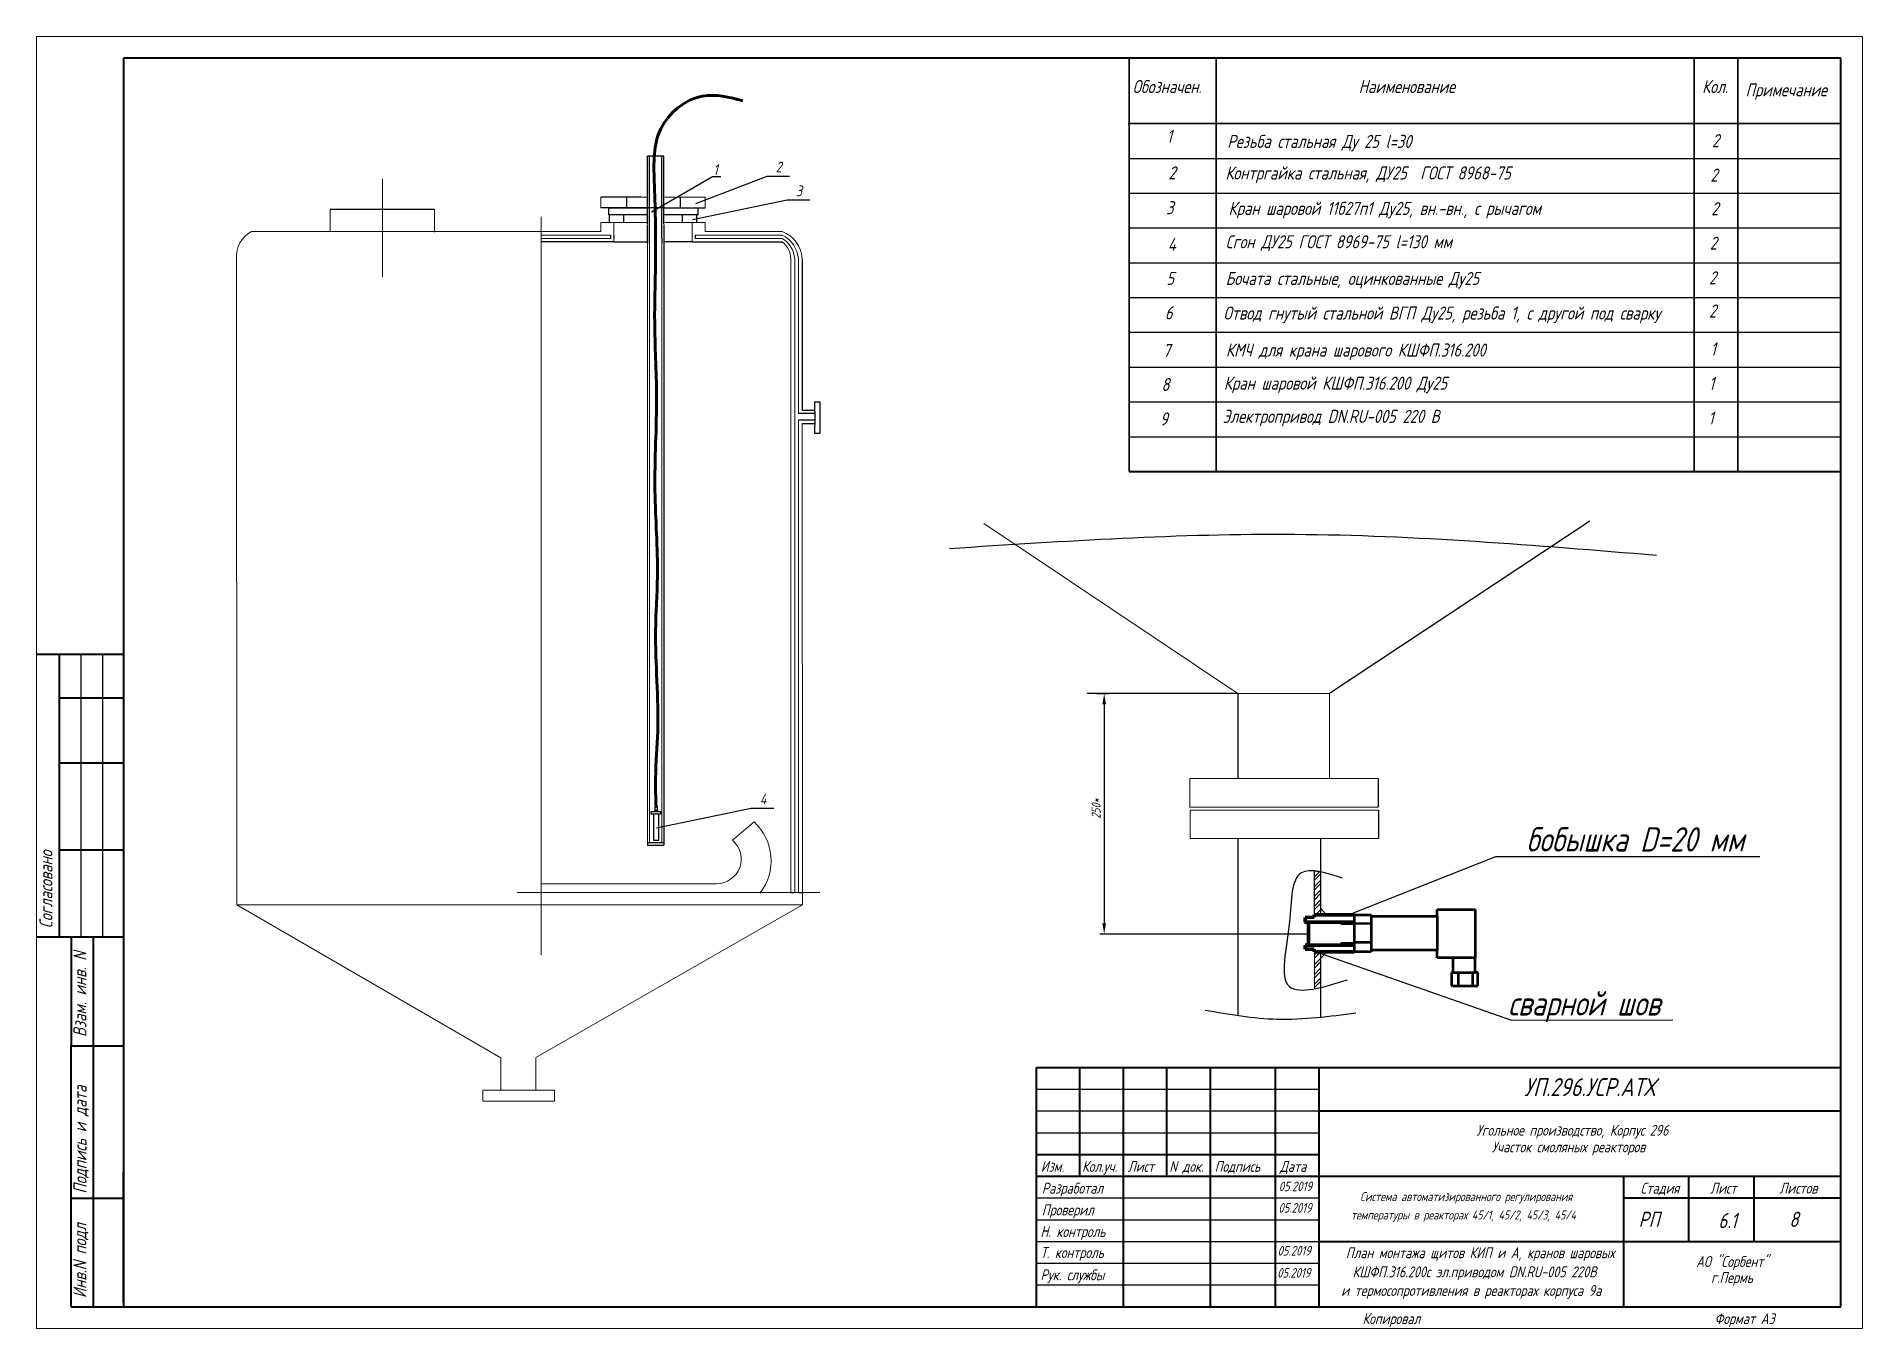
# Model space of a CAD drawing. Header units: millimetres. Extents: x -14 to 2659, y -2986 to -401.
# Drawn here: x 1087 to 1594, y -1519 to -1161 of the extents above; entities that cross this region are included whole.
import ezdxf

# ---------------------------------------------------------------- set-up
doc = ezdxf.new("R2010")
doc.units = ezdxf.units.MM
doc.layers.get('0').update_dxf_attribs({"lineweight": 20})
for name, color, linetype, lineweight in [('MAIN', 7, 'Continuous', 50), ('Основная', 7, 'Continuous', 50), ('Тонкая', 7, 'Continuous', 20)]:
    doc.layers.add(name, color=color, linetype=linetype, lineweight=lineweight)
doc.layers.add('АСУТП', color=7, linetype='Continuous')
doc.styles.add('GOST тип А', font='GOST_A.TTF', dxfattribs={"oblique": 15})
doc.styles.add('ЕСКД', font='GOST_A.TTF', dxfattribs={"oblique": 15})
doc.dimstyles.new('ISO-25', dxfattribs={"dimtxt": 2.5, "dimasz": 2.5, "dimexe": 1.25, "dimexo": 0, "dimgap": 1, "dimtad": 1, "dimlfac": 20, "dimtxsty": 'ЕСКД', "dimcen": 2.5, "dimadec": 0, "dimazin": 0, "dimtfac": 1, "dimtmove": 0, "dimatfit": 0, "dimfxl": 1.25, "dimarcsym": 0})
pattern_1 = [(45, (-757.2671, 415.5206), (-1.3554574, 1.3554574), []), (45, (-757.2671, 416.479), (-1.3554574, 1.3554574), [])]

msp = doc.modelspace()

# ---------------------------------------------------------------- texts
at = {"color": 0, "linetype": 'Continuous', "style": 'GOST тип А', "oblique": 15}
for p in [(1431.69476, -1481.3935), (1431.59786, -1487.35279), (1431.37544, -1499.25433), (1431.26423, -1505.38976)]:
    msp.add_text('05.2019', height=2.6565, dxfattribs=at).set_placement(p)
at = {"layer": 'MAIN', "lineweight": 15, "style": 'GOST тип А', "oblique": 15}
for s, height, p in [('1', 3.01875, (1274.637, -1199.31799)), ('2', 3.01875, (1291.91226, -1198.60954)), ('3', 3.01875, (1297.55081, -1205.23092)), ('4', 3.01875, (1287.54009, -1374.04135)), ('Система автоматизированного регулирования', 2.5, (1454.31026, -1484.15044)), ('температуры в реакторах 45/1, 45/2, 45/3, 45/4', 2.5, (1451.7894, -1489.24832)), ('План монтажа щитов КИП и А, кранов шаровых', 3.01875, (1450.33889, -1499.99679)), ('КШФП.316.200с эл.приводом DN.RU-005 220В', 3.01875, (1452.20298, -1505.29504)), ('и термосопротивления в реакторах корпуса 9а', 3.01875, (1449.04865, -1510.46635))]:
    msp.add_text(s, height=height, dxfattribs=at).set_placement(p)
at = {"layer": 'MAIN', "color": 7, "linetype": 'Continuous', "lineweight": 40, "style": 'GOST тип А', "oblique": 15}
for s, p in [('Согласовано', (1091.09853, -1408.41407)), ('Взам. инв. N', (1100.51876, -1438.61597)), ('Подпись и дата', (1100.57558, -1482.08597)), ('Инв.N подл', (1100.51876, -1511.06597))]:
    msp.add_text(s, height=3.6225, rotation=90, dxfattribs=at).set_placement(p)
at = {"layer": 'MAIN', "style": 'GOST тип А', "oblique": 15}
for s, height, p in [('УП.296.УСР.АТХ', 5, (1499.88171, -1455.00928)), ('Изм.', 3.01875, (1365.61005, -1476.02815)), ('Копировал', 3.01875, (1454.96505, -1518.29065)), ('Формат A3', 3.01875, (1552.77255, -1518.29065))]:
    msp.add_text(s, height=height, dxfattribs=at).set_placement(p)
at = {"layer": 'MAIN', "color": 7, "linetype": 'Continuous', "style": 'GOST тип А', "oblique": 15}
for s, height, p in [('Угольное производство, Корпус 296', 3, (1486.63147, -1465.97424)), ('Участок смоляных реакторов', 3, (1490.86885, -1470.60889)), ('АО "Сорбент"', 3.01875, (1547.61432, -1502.4199)), ('г.Пермь', 3.01875, (1551.78666, -1506.88102))]:
    msp.add_text(s, height=height, dxfattribs=at).set_placement(p)
at = {"layer": 'MAIN', "lineweight": 40, "style": 'GOST тип А', "oblique": 15}
for s, height, p in [('Кол.уч.', 3.01875, (1377.05405, -1476.02815)), ('Лист', 3.01875, (1389.76005, -1476.02815)), ('N док.', 3.01875, (1401.29818, -1476.02815)), ('Подпись', 3.01875, (1413.91005, -1476.02815)), ('Дата', 3.01875, (1432.02255, -1476.02815)), ('Разработал', 3.01875, (1365.88154, -1482.06565)), ('Стадия', 3.01875, (1532.16743, -1482.06565)), ('Лист', 3.01875, (1551.51458, -1482.06565)), ('Листов', 3.01875, (1570.73411, -1482.06565)), ('Проверил', 3.01875, (1365.88154, -1488.10315)), ('РП', 4.22625, (1531.65784, -1491.32291)), ('6.1', 4.22625, (1553.76751, -1491.65692)), ('8', 4.22625, (1573.48902, -1491.32291)), ('Н. контроль', 3.01875, (1365.51662, -1494.10788)), ('Т. контроль', 3.01875, (1365.51662, -1499.93065)), ('Рук. службы', 3.01875, (1365.51662, -1506.11735))]:
    msp.add_text(s, height=height, dxfattribs=at).set_placement(p)
at = {"layer": 'АСУТП', "color": 7, "linetype": 'Continuous', "lineweight": -3, "style": 'GOST тип А', "oblique": 15}
for s, height, p in [('Обозначен.', 3.6225, (1391.10049, -1176.56815)), ('Наименование', 3.6225, (1453.89049, -1176.56815)), ('Кол.', 3.6225, (1549.28299, -1176.56815)), ('Примечание', 3.6225, (1561.3562, -1177.47351)), ('1', 3.6225, (1400.5685, -1190.35129)), ('Резьба стальная Ду 25 l=30', 3.6225, (1417.37756, -1191.79052)), ('2', 3.6225, (1552.0218, -1191.58456)), ('2', 3.6225, (1401.06074, -1200.51837)), ('Контргайка стальная, ДУ25  ГОСТ 8968-75', 3.6225, (1416.87761, -1200.55552)), ('2', 3.6225, (1551.57555, -1201.14965)), ('3', 3.6225, (1400.40443, -1210.1935)), ('Кран шаровой 11б27п1 Ду25, вн.-вн., с рычагом', 3.6225, (1417.74814, -1210.38952)), ('2', 3.6225, (1551.82548, -1210.47585)), ('4', 3.6225, (1400.89666, -1220.36058)), ('Сгон ДУ25 ГОСТ 8969-75 l=130 мм', 3.6225, (1416.94441, -1219.65051)), ('2', 3.6225, (1551.37923, -1220.04094)), ('5', 3.6225, (1400.48229, -1229.82568)), ('Бочата стальные, оцинкованные Ду25', 3.6225, (1416.94441, -1229.83252)), ('2', 3.6225, (1551.20238, -1229.65697)), ('6', 3.6225, (1400.07626, -1239.38285)), ('Отвод гнутый стальной ВГП Ду25, резьба 1, с другой под сварку', 3.6225, (1416.32691, -1239.44127)), ('2', 3.6225, (1551.20238, -1238.86653)), ('7', 3.6225, (1399.51852, -1249.81834)), ('КМЧ для крана шарового КШФП.316.200    ', 3.6225, (1417.02757, -1249.71017)), ('1', 3.6225, (1551.62835, -1249.39058)), ('8', 3.6225, (1399.10414, -1259.28344)), ('Кран шаровой КШФП.316.200 Ду25 ', 3.6225, (1416.43474, -1258.90152)), ('1', 3.6225, (1551.1821, -1258.95567)), ('9', 3.6225, (1398.69812, -1268.84062)), ('Электропривод DN.RU-005 220 В', 3.6225, (1416.09911, -1268.11427)), ('1', 3.6225, (1551.00525, -1268.57171)), ('бобышка D=20 мм', 6.762, (1500.42994, -1387.10485)), ('сварной шов', 6.762, (1495.4094, -1432.63534))]:
    msp.add_text(s, height=height, dxfattribs=at).set_placement(p)

# ---------------------------------------------------------------- blocks, each defined once
blk = doc.blocks.new('*D34')
at = {"color": 0, "lineweight": -2}
for p, q in [((1381.06, -1343.22), (1384.46, -1343.22)), ((1383.21, -1346.22), (1383.21, -1407.07)), ((1439.99, -1410.07), (1381.96, -1410.07))]:
    blk.add_line(p, q, dxfattribs=at)
at = {"color": 0, "lineweight": -3}
for points in [[(1382.71, -1346.22), (1383.71, -1346.22), (1383.21, -1343.22)], [(1382.71, -1407.07), (1383.71, -1407.07), (1383.21, -1410.07)]]:
    blk.add_solid(points, dxfattribs=at)
at = {"layer": 'Defpoints', "color": 0, "lineweight": -3}
for p in [(1381.06, -1343.22), (1383.21, -1410.07), (1439.99, -1410.07)]:
    blk.add_point(p, dxfattribs=at)
at = {"color": 0, "lineweight": -3, "insert": (1380.96, -1375.2), "char_height": 2.5, "attachment_point": 5, "rotation": 90, "style": 'ЕСКД'}
blk.add_mtext('250*', dxfattribs=at)

# ---------------------------------------------------------------- dimensions: what is measured, and where the dimension line sits
at = {"color": 0, "lineweight": -3}
dim = msp.add_linear_dim(base=(1383.20902, -1410.06846), p1=(1381.06446, -1343.22433), p2=(1439.98768, -1410.06846), angle=90, text='250*', dimstyle='ISO-25', override={"dimasz": 3}, dxfattribs=at)
dim.commit()
dim.dimension.update_dxf_attribs({"geometry": '*D34', "text_midpoint": (1383.20902, -1375.2019), "dimtype": 160})

# ---------------------------------------------------------------- hatches: boundary and pattern name
at = {"lineweight": -3}
h = msp.add_hatch(dxfattribs=at)
h.set_pattern_fill('STEEL', scale=0.60375, style=0)
h.set_pattern_definition(pattern_1)
h.paths.add_polyline_path([(1443.29067, -1404.65003), (1441.59039, -1404.65003), (1441.59039, -1392.49677), (1443.29067, -1392.76472)])
h = msp.add_hatch(dxfattribs=at)
h.set_pattern_fill('STEEL', scale=0.60375, style=0)
h.set_pattern_definition(pattern_1)
h.paths.add_polyline_path([(1441.59039, -1425.19772), (1441.59039, -1414.9343), (1443.29067, -1414.9343), (1443.29067, -1424.84467)])

# ---------------------------------------------------------------- linework, layer by layer
at = {"color": 0, "lineweight": -3}
for p, q in [((1256.32839, -1212.89622), (1256.35788, -1194.07665)), ((1256.93214, -1213.00873), (1256.93214, -1194.07665)), ((1260.3094, -1213.00873), (1260.3094, -1194.07665)), ((1260.91315, -1212.89622), (1260.88968, -1194.07665)), ((1257.44889, -1209.564), (1274.44479, -1199.757)), ((1274.44479, -1199.757), (1276.76613, -1199.757)), ((1254.52893, -1205.46965), (1243.40875, -1205.46965)), ((1250.49982, -1205.47265), (1250.5337, -1208.42432)), ((1197.22908, -1208.8952), (1168.24916, -1208.8952)), ((1261.1533, -1208.42447), (1243.40543, -1208.42432)), ((1262.36229, -1210.35937), (1260.90999, -1210.35937)), ((1261.1533, -1208.42447), (1272.38874, -1208.42447)), ((1262.27302, -1208.42447), (1272.38871, -1208.42447)), ((1246.10146, -1215.96317), (1246.10146, -1216.92907)), ((1247.01863, -1215.96317), (1247.01863, -1216.92908)), ((1256.32839, -1218.23484), (1256.32839, -1213.00873)), ((1256.93214, -1218.23484), (1256.93214, -1213.00873)), ((1260.3094, -1217.02243), (1260.3094, -1213.00873)), ((1260.3094, -1217.02243), (1260.3094, -1218.22993)), ((1260.91315, -1213.00873), (1260.91315, -1384.69117)), ((1260.91315, -1213.00873), (1260.91315, -1214.79453)), ((1269.59181, -1215.96325), (1269.59181, -1216.92925)), ((1247.01863, -1217.89522), (1226.86341, -1217.89522)), ((1268.75372, -1217.89537), (1293.77798, -1217.89537)), ((1445.82642, -1343.10203), (1518.1382, -1295.35032)), ((1420.3385, -1343.22433), (1378.48093, -1343.22433)), ((1420.3385, -1343.22433), (1420.3385, -1366.87469)), ((1445.696, -1340.68858), (1445.696, -1340.68858)), ((1459.29759, -1366.87469), (1459.29759, -1374.79891)), ((1459.37068, -1375.61012), (1459.37068, -1383.53434)), ((1420.3385, -1383.58117), (1420.3385, -1432.55815)), ((1443.29067, -1383.43023), (1443.29067, -1404.65003)), ((1451.99449, -1404.30283), (1492.02458, -1388.44129)), ((1492.02458, -1388.44129), (1565.2889, -1388.44129)), ((1441.59039, -1404.65003), (1441.59039, -1392.49677)), ((1296.14112, -1398.50818), (1297.24427, -1398.5083)), ((1298.34741, -1398.50843), (1299.44666, -1398.50843)), ((1443.29067, -1414.9343), (1443.29067, -1433.1619)), ((1443.70352, -1415.50221), (1496.33719, -1433.93314)), ((1496.33719, -1433.93314), (1541.1584, -1433.86652))]:
    msp.add_line(p, q, dxfattribs=at)
at = {"color": 7, "lineweight": -3}
for p, q in [((1260.88968, -1194.07665), (1256.35788, -1194.07665)), ((1269.82574, -1207.17355), (1289.56208, -1199.60137)), ((1289.56208, -1199.60137), (1295.83026, -1199.60137)), ((1265.47031, -1205.46952), (1265.47063, -1208.42434)), ((1268.84141, -1211.67346), (1295.20062, -1206.22275)), ((1295.20062, -1206.22275), (1301.46881, -1206.22275)), ((1245.59361, -1210.35937), (1245.59361, -1208.42434)), ((1245.59361, -1208.42434), (1256.3354, -1208.42434)), ((1253.65101, -1210.35937), (1245.59361, -1210.35937)), ((1245.81655, -1212.45548), (1245.81655, -1210.35935)), ((1249.82229, -1212.45548), (1249.81852, -1210.35938)), ((1256.33237, -1210.35937), (1253.65101, -1210.35937)), ((1260.90757, -1208.42434), (1270.41985, -1208.42434)), ((1270.41969, -1210.35937), (1262.36229, -1210.35937)), ((1266.10547, -1212.45548), (1266.10547, -1210.35935)), ((1270.11121, -1212.45548), (1270.10743, -1210.35938)), ((1270.41968, -1210.35937), (1270.41968, -1208.37262)), ((1247.01863, -1217.89522), (1256.32839, -1217.89539)), ((1268.75372, -1217.89537), (1260.91315, -1217.89537)), ((1299.31341, -1222.58178), (1299.31341, -1264.61598)), ((1302.84499, -1265.06162), (1302.82243, -1262.24087)), ((1302.82243, -1262.24087), (1304.20098, -1262.24087)), ((1304.20098, -1262.24087), (1304.20098, -1271.09431)), ((1302.8227, -1265.48609), (1298.34741, -1265.48609)), ((1302.8227, -1267.36156), (1298.34741, -1267.36156)), ((1299.31341, -1264.61598), (1302.8227, -1264.61598)), ((1302.84499, -1265.06162), (1302.87451, -1268.75326)), ((1299.34293, -1268.30762), (1302.85222, -1268.30762)), ((1302.87451, -1271.09431), (1302.87451, -1268.75326)), ((1304.20098, -1271.09431), (1302.87451, -1271.09431)), ((1257.40174, -1376.74329), (1257.40174, -1376.03127)), ((1257.40174, -1376.03127), (1259.97324, -1376.03127)), ((1258.05237, -1376.74329), (1257.40174, -1376.74329)), ((1258.05237, -1376.74329), (1258.05237, -1383.92544)), ((1259.47754, -1376.74329), (1258.05237, -1376.74329)), ((1259.22137, -1375.6962), (1258.32868, -1375.6962)), ((1258.32868, -1375.6962), (1258.32868, -1376.03127)), ((1258.51772, -1375.6962), (1258.51772, -1374.70976)), ((1258.51772, -1374.70976), (1259.03234, -1374.70976)), ((1258.83068, -1380.48389), (1285.1899, -1375.03318)), ((1259.03234, -1374.70976), (1259.03234, -1375.6962)), ((1259.22137, -1375.6962), (1259.22137, -1376.03127)), ((1259.47754, -1383.92544), (1259.47754, -1376.74329)), ((1259.97324, -1376.74329), (1259.47754, -1376.74329)), ((1259.97324, -1376.03127), (1259.97324, -1376.74329)), ((1285.1899, -1375.03318), (1291.45808, -1375.03318)), ((1258.05237, -1383.92544), (1259.47754, -1383.92544)), ((1256.32839, -1384.59099), (1260.91315, -1384.58608)), ((1256.32839, -1384.59099), (1256.32839, -1385.29485)), ((1256.32839, -1385.29485), (1260.91315, -1385.29485)), ((1260.91315, -1384.58608), (1260.91315, -1385.29485)), ((1441.59039, -1392.49677), (1443.29067, -1392.76472)), ((1443.29067, -1392.76472), (1443.29067, -1404.65003)), ((1443.29067, -1404.65003), (1441.59039, -1404.65003)), ((1444.91102, -1404.65003), (1443.29067, -1402.82346)), ((1443.29067, -1414.9343), (1441.59039, -1414.9343)), ((1443.29067, -1414.9343), (1443.29067, -1424.84467)), ((1443.29067, -1416.76312), (1445.06196, -1414.9343)), ((1441.59039, -1425.19772), (1443.29067, -1424.84467))]:
    msp.add_line(p, q, dxfattribs=at)
for p, q in [((1182.73916, -1200.33739), (1182.76462, -1227.59649)), ((1243.40875, -1208.42432), (1243.40875, -1205.46965)), ((1243.40875, -1205.46965), (1254.81326, -1205.46965)), ((1256.0707, -1205.46965), (1243.40875, -1205.46965)), ((1243.40875, -1205.46965), (1250.24791, -1205.46965)), ((1261.15298, -1205.46971), (1272.38867, -1205.46965)), ((1272.38871, -1208.42447), (1272.38867, -1205.46965)), ((1168.24916, -1214.88572), (1168.24916, -1208.84822)), ((1197.22916, -1215.15703), (1197.22908, -1208.8952)), ((1226.86341, -1415.74549), (1226.86341, -1210.90308)), ((1243.40543, -1208.42432), (1250.5337, -1208.42432)), ((1146.37704, -1214.9966), (1243.39621, -1214.99717)), ((1226.86341, -1215.96302), (1226.85966, -1216.92885)), ((1226.85966, -1216.92885), (1226.85966, -1217.89485)), ((1226.85966, -1216.92885), (1246.10146, -1216.92908)), ((1226.86341, -1214.99702), (1226.86341, -1215.96302)), ((1226.86341, -1214.99711), (1243.39621, -1214.99711)), ((1226.86341, -1215.96302), (1246.10146, -1215.96317)), ((1256.04631, -1212.45548), (1243.39621, -1212.45548)), ((1243.39621, -1212.45548), (1243.39621, -1214.99717)), ((1247.01863, -1212.45548), (1247.01863, -1215.96313)), ((1247.01863, -1216.92908), (1247.01863, -1217.89522)), ((1272.37617, -1212.45548), (1261.14079, -1212.45548)), ((1268.75372, -1212.45548), (1268.75372, -1217.89537)), ((1269.59181, -1215.96325), (1293.77798, -1215.96337)), ((1293.77798, -1216.92937), (1269.59181, -1216.92924)), ((1272.37617, -1212.45548), (1272.37621, -1214.99726)), ((1272.37621, -1214.99726), (1293.77798, -1214.99737)), ((1292.81198, -1214.99738), (1293.77798, -1214.99737)), ((1226.85966, -1217.89485), (1247.01863, -1217.89522)), ((1256.32839, -1218.23484), (1256.32839, -1384.59099)), ((1256.93214, -1218.23484), (1256.93214, -1384.59099)), ((1256.93214, -1218.4927), (1256.93214, -1224.22469)), ((1260.3094, -1218.22993), (1260.3094, -1384.58673)), ((1260.3094, -1218.4927), (1260.3094, -1224.22471)), ((1293.77798, -1217.89537), (1268.75372, -1217.89537)), ((1142.33841, -1401.93526), (1142.20127, -1222.58179)), ((1256.32839, -1225.19069), (1256.32839, -1226.15669)), ((1256.32839, -1226.15669), (1256.32839, -1227.12289)), ((1296.14096, -1398.50818), (1296.13919, -1222.58179)), ((1297.24427, -1398.5083), (1297.24233, -1222.58179)), ((1298.34741, -1222.58179), (1298.34741, -1265.48609)), ((1298.34741, -1267.36156), (1298.34741, -1398.50843)), ((1299.43698, -1401.93526), (1299.34553, -1268.30762)), ((1349.81537, -1296.05553), (1420.3385, -1343.22433)), ((1420.3385, -1343.22433), (1445.696, -1343.22433)), ((1445.82642, -1343.10203), (1445.82642, -1359.90201)), ((1445.82642, -1359.90201), (1445.82642, -1366.87469)), ((1406.99775, -1366.87469), (1459.29759, -1366.87469)), ((1406.99775, -1366.87469), (1406.99775, -1374.79891)), ((1445.82642, -1366.87469), (1443.29067, -1366.87469)), ((1285.96834, -1378.8981), (1279.96822, -1383.9933)), ((1406.99774, -1374.79891), (1459.29759, -1374.79891)), ((1407.07084, -1375.61012), (1459.37068, -1375.61012)), ((1407.07084, -1375.61012), (1407.07084, -1383.53434)), ((1445.89951, -1375.61012), (1443.36376, -1375.61012)), ((1407.07083, -1383.53434), (1459.37068, -1383.53434)), ((1220.20061, -1398.49981), (1304.22312, -1398.50907)), ((1226.86341, -1396.03164), (1275.54037, -1396.03164)), ((1142.33841, -1401.93526), (1215.67061, -1444.34029)), ((1142.33841, -1401.93526), (1299.45056, -1401.93526)), ((1299.45056, -1401.93526), (1225.38029, -1444.2937)), ((1297.24427, -1401.93526), (1298.34741, -1401.93526)), ((1298.48455, -1401.93526), (1297.51856, -1401.93637)), ((1298.34741, -1401.93526), (1298.34741, -1401.93526)), ((1298.34741, -1401.93526), (1298.34741, -1401.93526)), ((1298.34741, -1401.93526), (1298.34741, -1401.93526)), ((1298.34741, -1401.93526), (1299.45056, -1401.93526)), ((1298.48455, -1401.93526), (1299.45056, -1401.93526)), ((1441.59039, -1425.19772), (1441.59039, -1414.9343)), ((1215.67061, -1444.34029), (1215.67061, -1453.34995)), ((1225.33061, -1444.34029), (1225.33061, -1450.32644)), ((1225.33061, -1450.32644), (1225.33061, -1453.34995)), ((1210.58842, -1453.34995), (1230.51217, -1453.34995)), ((1210.58842, -1453.34995), (1210.58842, -1456.3687)), ((1230.51216, -1453.34995), (1230.51216, -1456.3687)), ((1210.58842, -1456.3687), (1230.51217, -1456.3687))]:
    msp.add_line(p, q)
at = {"color": 7, "lineweight": 40}
for p, q in [((1110.82755, -1362.55247), (1110.82755, -1381.87247)), ((1110.82755, -1381.87247), (1110.82755, -1439.83247))]:
    msp.add_line(p, q, dxfattribs=at)
at = {"lineweight": 80}
for p, q in [((1441.52657, -1404.65003), (1452.63407, -1404.65003)), ((1438.87352, -1406.69108), (1452.64765, -1406.69108)), ((1439.98768, -1413.05919), (1439.98768, -1406.71982)), ((1448.94392, -1407.03679), (1448.78676, -1406.71982)), ((1448.94392, -1407.03679), (1452.66643, -1407.03679)), ((1449.14807, -1406.71981), (1449.33825, -1406.71981)), ((1449.14807, -1406.71982), (1449.17185, -1407.03679)), ((1449.33972, -1406.72431), (1449.36316, -1407.03679)), ((1449.36316, -1407.03679), (1449.6473, -1407.03679)), ((1449.62353, -1406.71981), (1449.81371, -1406.71981)), ((1449.62353, -1406.71982), (1449.6473, -1407.03679)), ((1449.8137, -1406.71983), (1449.83747, -1407.03679)), ((1449.83747, -1407.03679), (1450.12275, -1407.03679)), ((1450.09898, -1406.71981), (1450.28916, -1406.71981)), ((1450.09898, -1406.71982), (1450.12275, -1407.03679)), ((1450.28914, -1406.71981), (1450.31291, -1407.03679)), ((1450.31291, -1407.03679), (1450.59821, -1407.03679)), ((1450.57443, -1406.71981), (1450.76461, -1406.71981)), ((1450.57443, -1406.71982), (1450.59821, -1407.03679)), ((1450.7646, -1406.71981), (1450.78837, -1407.03679)), ((1450.78837, -1407.03679), (1451.07366, -1407.03679)), ((1451.04988, -1406.71981), (1451.24007, -1406.71981)), ((1451.04989, -1406.71982), (1451.07366, -1407.03679)), ((1451.24004, -1406.7198), (1451.26382, -1407.03679)), ((1451.26382, -1407.03679), (1451.54911, -1407.03679)), ((1451.52534, -1406.71981), (1451.71552, -1406.71981)), ((1451.52534, -1406.71982), (1451.54911, -1407.03679)), ((1451.71551, -1406.71981), (1451.73928, -1407.03679)), ((1451.73928, -1407.03679), (1452.02457, -1407.03679)), ((1448.18499, -1413.05919), (1438.99082, -1413.05919)), ((1452.66643, -1414.9343), (1441.52657, -1414.9343)), ((1448.18446, -1413.05919), (1448.78408, -1413.05919)), ((1448.18499, -1413.05919), (1452.6664, -1413.05915)), ((1448.78408, -1413.05919), (1448.94392, -1412.74222)), ((1452.66643, -1413.05919), (1448.78408, -1413.05919)), ((1448.94392, -1412.74222), (1452.66643, -1412.74222)), ((1449.59975, -1412.74222), (1449.62353, -1413.05919)), ((1449.62353, -1413.05919), (1449.81371, -1413.05919)), ((1449.79107, -1412.74222), (1449.81518, -1413.06366)), ((1450.07521, -1412.74222), (1450.09898, -1413.05918)), ((1450.09898, -1413.05917), (1450.28916, -1413.05917)), ((1450.26538, -1412.74222), (1450.28915, -1413.05918)), ((1450.55066, -1412.74222), (1450.57443, -1413.05918)), ((1450.57443, -1413.05917), (1450.76461, -1413.05917)), ((1450.74082, -1412.74222), (1450.76459, -1413.05916)), ((1451.02612, -1412.74222), (1451.04989, -1413.05917)), ((1451.04988, -1413.05916), (1451.24007, -1413.05916)), ((1451.21628, -1412.74222), (1451.24005, -1413.05916)), ((1451.50157, -1412.74222), (1451.52534, -1413.05917)), ((1451.52534, -1413.05916), (1451.71552, -1413.05916)), ((1451.69173, -1412.74222), (1451.7155, -1413.05915))]:
    msp.add_line(p, q, dxfattribs=at)
at = {"color": 0, "lineweight": 80}
for p, q in [((1441.52657, -1404.65003), (1441.52657, -1404.65003)), ((1441.52657, -1404.65003), (1442.42022, -1404.65003)), ((1441.52657, -1404.65003), (1441.52657, -1405.36823)), ((1441.52657, -1405.36823), (1438.99082, -1405.39697)), ((1438.99082, -1405.39697), (1438.99082, -1406.69108)), ((1438.99082, -1413.05919), (1438.99082, -1414.24336)), ((1441.52657, -1414.24336), (1438.99082, -1414.24336)), ((1441.52657, -1414.24336), (1441.52657, -1414.9343)), ((1441.52657, -1414.9343), (1442.618, -1414.9343))]:
    msp.add_line(p, q, dxfattribs=at)
at = {"lineweight": 50}
for p, q in [((1452.63407, -1404.65003), (1452.66643, -1406.71982)), ((1452.00079, -1406.71981), (1452.19097, -1406.71981)), ((1452.00079, -1406.71982), (1452.02457, -1407.03679)), ((1452.19095, -1406.71981), (1452.21472, -1407.03679)), ((1452.66643, -1405.43609), (1452.66643, -1414.31122)), ((1451.97702, -1412.74222), (1452.00079, -1413.05916)), ((1452.00079, -1413.05915), (1452.19097, -1413.05915)), ((1452.16719, -1412.74222), (1452.19096, -1413.05915)), ((1452.45248, -1412.74222), (1452.47625, -1413.05916)), ((1452.47624, -1413.05915), (1452.66643, -1413.05915)), ((1452.64263, -1412.74222), (1452.6664, -1413.05915)), ((1452.66643, -1413.05919), (1452.66643, -1414.9343))]:
    msp.add_line(p, q, dxfattribs=at)
at = {"color": 7, "lineweight": 50}
for p, q in [((1452.63407, -1404.65003), (1457.35617, -1404.65003)), ((1457.35617, -1404.65003), (1457.35617, -1414.9343)), ((1475.73837, -1405.07341), (1475.73837, -1403.1645)), ((1475.73837, -1403.1645), (1486.26713, -1403.1645)), ((1486.26713, -1403.1645), (1486.26713, -1416.57484)), ((1452.66643, -1407.03679), (1457.35617, -1407.04438)), ((1457.35617, -1405.07341), (1475.73837, -1405.07341)), ((1475.73837, -1405.07341), (1475.73837, -1414.49226)), ((1452.66643, -1412.30587), (1457.35617, -1412.30587)), ((1457.35617, -1414.9343), (1452.66643, -1414.9343)), ((1475.73837, -1414.49226), (1457.35617, -1414.49226)), ((1475.73837, -1416.57484), (1475.73837, -1414.49226)), ((1486.26713, -1416.57484), (1475.73837, -1416.57484)), ((1480.04211, -1416.57484), (1480.0438, -1420.65113)), ((1486.26713, -1420.65113), (1486.26713, -1416.57484)), ((1480.0438, -1420.65113), (1479.70653, -1420.65113)), ((1479.70653, -1420.65113), (1479.70653, -1424.39187)), ((1479.70653, -1424.39187), (1486.9491, -1424.39187)), ((1480.0438, -1420.65113), (1486.26713, -1420.65113)), ((1481.51717, -1420.65113), (1481.51717, -1424.39187)), ((1485.48517, -1420.65113), (1485.48517, -1424.39187)), ((1486.9491, -1420.65113), (1486.26713, -1420.65113)), ((1486.9491, -1424.39187), (1486.9491, -1420.65113))]:
    msp.add_line(p, q, dxfattribs=at)
for centre, radius, start, end in [((1150.12405, -1222.0014), 7.94401, 118.1432296, 184.1897432), ((1290.74984, -1223.01965), 8.57476, 2.9270432, 69.3201563), ((1289.75326, -1223.62869), 8.65768, 6.9453292, 62.2980224), ((1290.07336, -1223.08779), 7.18681, 4.0373724, 58.9707991), ((1290.32158, -1222.5749), 5.81761, 359.9321418, 53.5496336), ((1276.06387, -1389.66958), 14.63296, 322.1850241, 47.4011883), ((1275.57022, -1389.20914), 6.82257, 269.7493654, 49.8623507)]:
    msp.add_arc(centre, radius, start, end)
at = {"color": 7, "lineweight": 60}
msp.add_spline([(1258.74361, -1374.70976), (1258.61062, -1366.70659), (1259.21941, -1353.67119), (1258.61039, -1325.8079), (1259.13222, -1310.77375), (1258.44022, -1286.95889), (1258.87507, -1260.62739), (1258.35492, -1239.89069), (1258.61583, -1221.98874), (1258.25241, -1200.99475), (1260.05895, -1186.4679), (1271.67103, -1177.41485), (1282.85435, -1178.70422)], degree=3, dxfattribs=at)
at = {"color": 0, "lineweight": -3}
msp.add_spline([(1340.22946, -1302.96692), (1436.11934, -1299.02535), (1536.61927, -1304.84386)], degree=3, dxfattribs=at)
at = {"color": 7, "lineweight": -3}
for points in [[(1449.43914, -1394.5219), (1437.96789, -1393.01253), (1434.64727, -1406.5969), (1434.64727, -1424.55846), (1450.79758, -1422.74721)], [(1411.21763, -1431.11583), (1431.29729, -1433.6238), (1453.13391, -1431.86821)]]:
    msp.add_spline(points, degree=3, dxfattribs=at)
at = {"layer": 'MAIN', "color": 7, "linetype": 'Continuous', "lineweight": 40}
for p, q in [((1086.66092, -1332.34157), (1110.81092, -1332.34157)), ((1092.9382, -1332.34157), (1092.9382, -1410.82907)), ((1092.9382, -1344.41657), (1110.81092, -1344.41657)), ((1092.9382, -1362.52907), (1110.81092, -1362.52907)), ((1092.9382, -1386.67907), (1110.81092, -1386.67907)), ((1086.66092, -1410.82907), (1110.81092, -1410.82907)), ((1096.32092, -1410.84347), (1096.32092, -1441.03097)), ((1102.35842, -1410.84347), (1102.35842, -1513.48097)), ((1096.32092, -1513.48097), (1096.32092, -1441.03097)), ((1096.32092, -1441.03097), (1110.81092, -1441.03097)), ((1110.81092, -1512.27347), (1110.81092, -1476.04847)), ((1096.32092, -1483.29347), (1110.81092, -1483.29347))]:
    msp.add_line(p, q, dxfattribs=at)
at = {"layer": 'MAIN', "color": 7, "linetype": 'Continuous', "lineweight": -3}
for p, q in [((1098.9757, -1332.34157), (1098.9757, -1410.82907)), ((1105.0132, -1332.34157), (1105.0132, -1410.82907))]:
    msp.add_line(p, q, dxfattribs=at)
at = {"layer": 'АСУТП', "color": 7, "linetype": 'Continuous', "lineweight": 30}
for p, q in [((1389.89299, -1166.90815), (1587.79005, -1166.90815)), ((1390.13247, -1166.90815), (1390.13247, -1281.62065)), ((1414.28248, -1166.90815), (1414.28248, -1281.62065)), ((1547.10748, -1166.90815), (1547.10748, -1281.62065)), ((1559.18248, -1166.90815), (1559.18248, -1281.62065)), ((1389.89299, -1185.02065), (1587.79005, -1185.02065))]:
    msp.add_line(p, q, dxfattribs=at)
at = {"layer": 'АСУТП', "color": 7, "linetype": 'Continuous', "lineweight": -3}
for p, q in [((1390.13248, -1185.02065), (1587.79005, -1185.02065)), ((1390.13248, -1194.68065), (1587.79005, -1194.68065)), ((1390.13248, -1204.34065), (1587.79005, -1204.34065)), ((1390.13248, -1204.34065), (1587.79005, -1204.34065)), ((1390.13248, -1214.00065), (1587.79005, -1214.00065)), ((1390.13248, -1223.66065), (1587.79005, -1223.66065)), ((1390.13248, -1233.32065), (1587.79005, -1233.32065)), ((1390.13248, -1242.98065), (1587.79005, -1242.98065)), ((1390.13248, -1252.64065), (1587.79005, -1252.64065)), ((1390.13248, -1252.64065), (1587.79005, -1252.64065)), ((1390.13248, -1262.30065), (1587.79005, -1262.30065)), ((1390.13248, -1271.96065), (1587.79005, -1271.96065))]:
    msp.add_line(p, q, dxfattribs=at)
at = {"layer": 'Основная', "lineweight": 40}
for p, q in [((1587.79005, -1166.90815), (1110.82755, -1166.90815)), ((1110.82755, -1166.90815), (1110.82755, -1513.46065)), ((1587.79005, -1513.46065), (1587.79005, -1166.90815)), ((1390.13248, -1281.62065), (1587.79005, -1281.62065)), ((1364.40255, -1447.04815), (1587.79005, -1447.04815)), ((1364.40255, -1513.46065), (1364.40255, -1447.04815)), ((1376.47755, -1477.23565), (1376.47755, -1447.04815)), ((1388.55255, -1513.46065), (1388.55255, -1447.04815)), ((1400.62755, -1477.23565), (1400.62755, -1447.04815)), ((1412.70255, -1513.46065), (1412.70255, -1447.04815)), ((1430.81505, -1513.46065), (1430.81505, -1447.04815)), ((1442.89005, -1513.46065), (1442.89005, -1447.04815)), ((1442.89005, -1459.12315), (1587.79005, -1459.12315)), ((1364.40255, -1471.19815), (1442.89005, -1471.19815)), ((1364.40255, -1477.23565), (1587.79005, -1477.23565)), ((1527.41505, -1477.23565), (1527.41505, -1513.46065)), ((1545.52755, -1477.23565), (1545.52755, -1495.34815)), ((1563.64005, -1477.23565), (1563.64005, -1495.34815)), ((1527.41505, -1483.27315), (1587.79005, -1483.27315)), ((1442.89005, -1495.34815), (1587.79005, -1495.34815)), ((1096.32092, -1513.48097), (1587.79005, -1513.46065))]:
    msp.add_line(p, q, dxfattribs=at)
at = {"layer": 'Тонкая'}
for p, q in [((1593.82755, -1160.87065), (1086.67755, -1160.87065)), ((1086.67755, -1160.87065), (1086.67755, -1519.49815)), ((1593.82755, -1519.49815), (1593.82755, -1160.87065)), ((1086.67755, -1519.49815), (1593.82755, -1519.49815))]:
    msp.add_line(p, q, dxfattribs=at)
at = {"layer": 'Тонкая', "lineweight": 40}
msp.add_line((1110.82755, -1166.90815), (1110.82755, -1281.62065), dxfattribs=at)
at = {"layer": 'Тонкая', "lineweight": -3}
for p, q in [((1364.40255, -1453.08565), (1442.89005, -1453.08565)), ((1364.40255, -1459.12315), (1442.89005, -1459.12315)), ((1364.40255, -1465.16065), (1442.89005, -1465.16065)), ((1364.40255, -1483.27315), (1442.89005, -1483.27315)), ((1364.40255, -1489.31065), (1442.89005, -1489.31065)), ((1364.40255, -1495.34815), (1442.89005, -1495.34815)), ((1364.40255, -1501.38565), (1442.89005, -1501.38565)), ((1364.40255, -1507.42315), (1442.89005, -1507.42315))]:
    msp.add_line(p, q, dxfattribs=at)

msp.set_redraw_order([(e.dxf.handle, doc.entitydb.next_handle()) for e in msp.query("TEXT MTEXT ATTDEF DIMENSION ARC_DIMENSION")])  # texts and dimensions are drawn at this point

doc.saveas('drawing.dxf')
